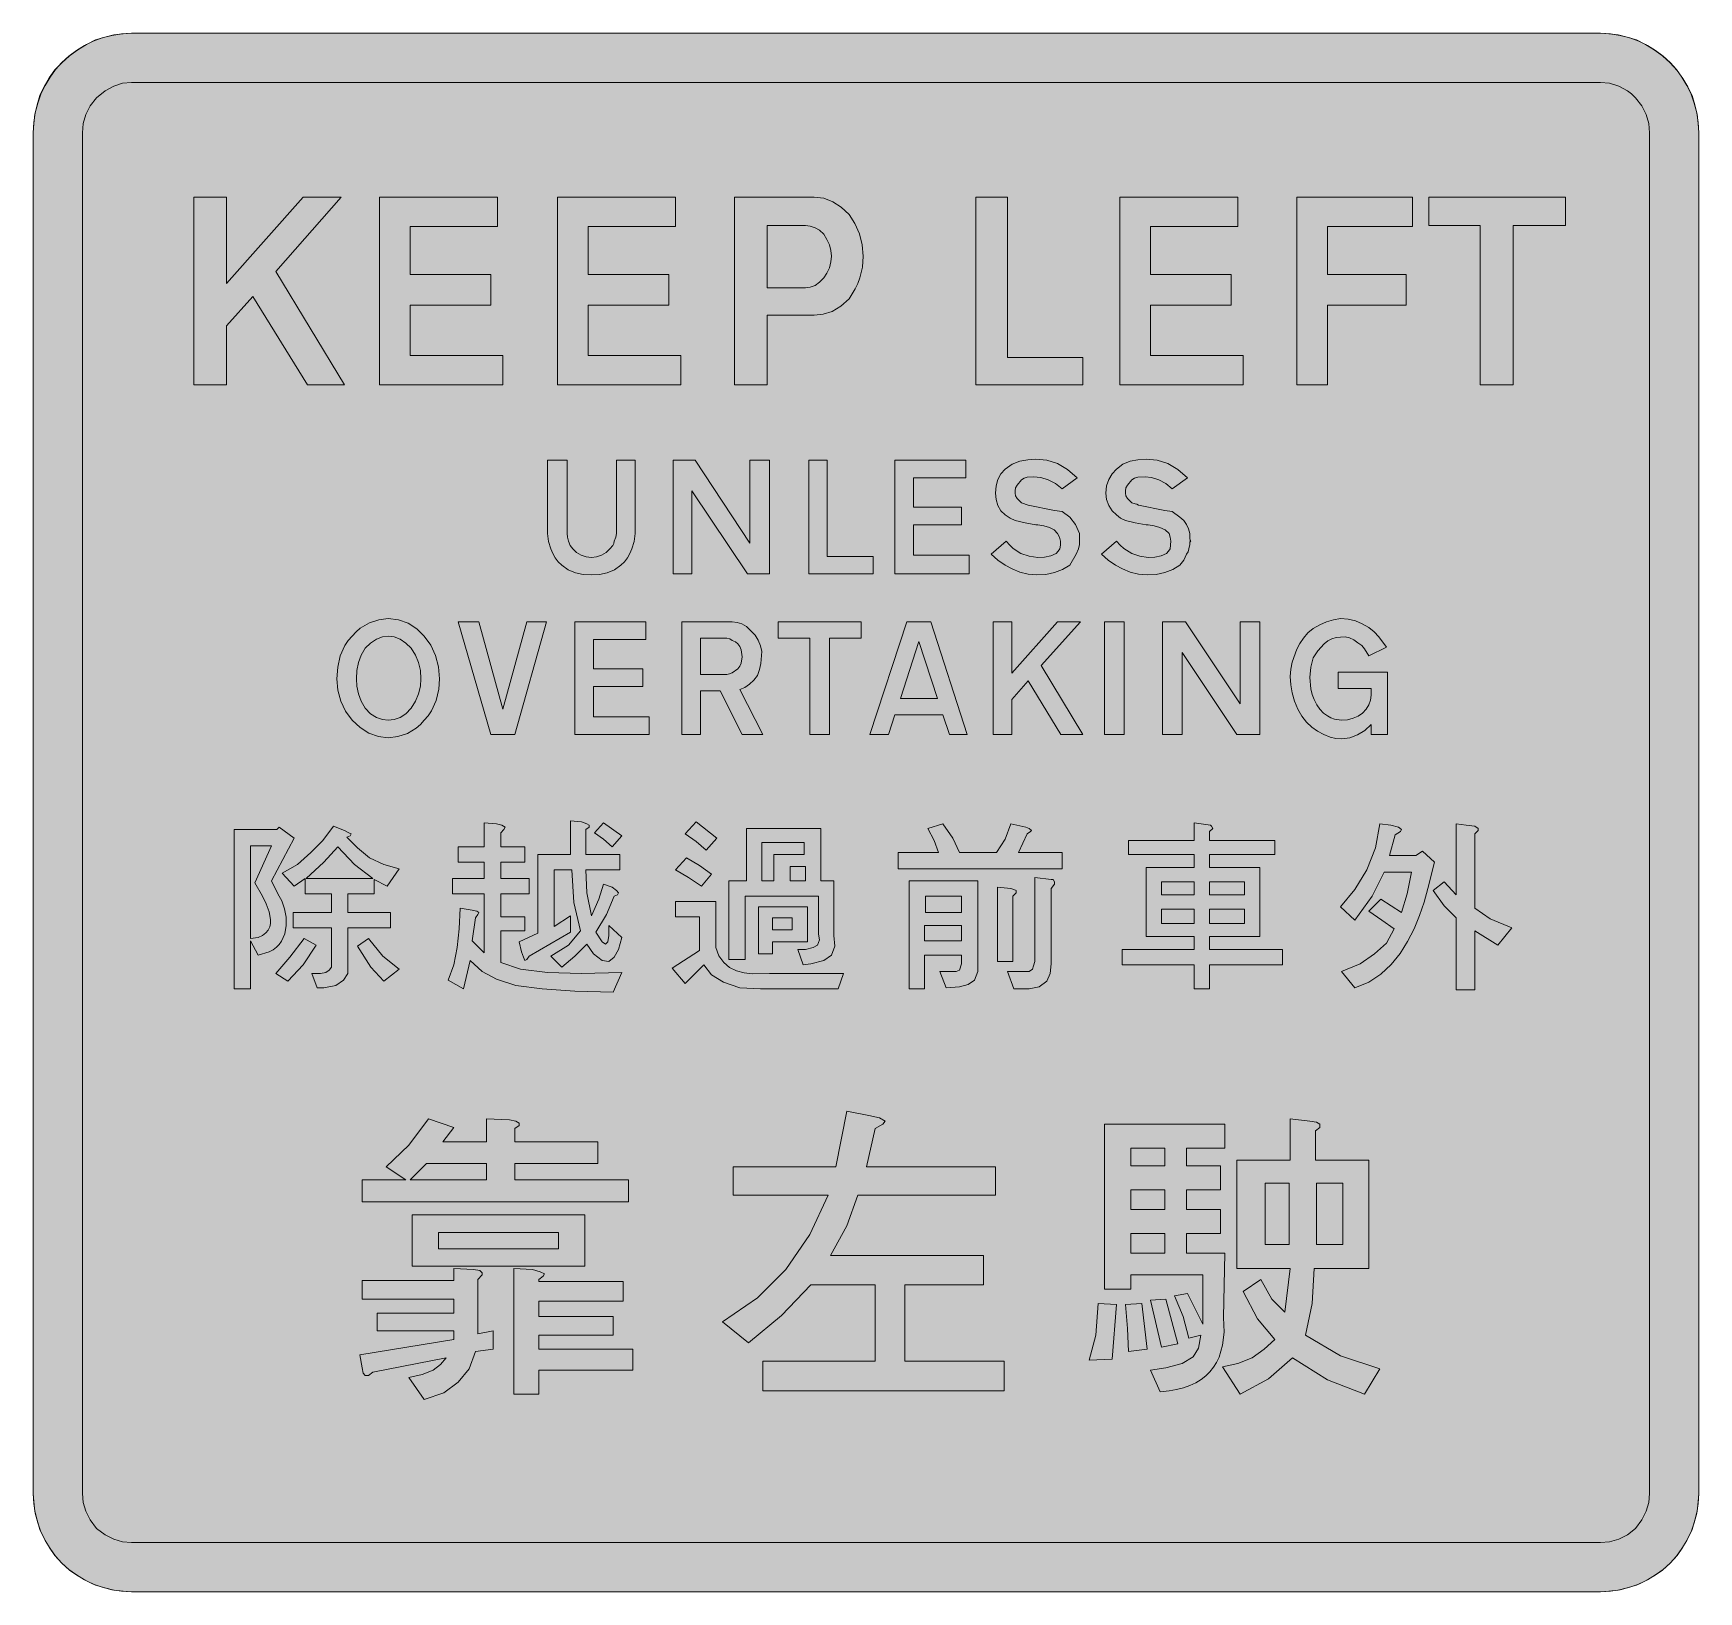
# Model space of a CAD drawing. Header units: metres. Extents: x 147 to 422, y 8 to 264.
import ezdxf

# ---------------------------------------------------------------- set-up
doc = ezdxf.new("R2010")
doc.units = ezdxf.units.M
for name, color, linetype, true_color in [('FILL_BLUE_0000FF', 7, 'Continuous', 0x0000ff), ('FILL_WHITE_FFFFFF', 7, 'Continuous', 0xffffff), ('STROKE_BLUE_0000FF', 7, 'Continuous', 0x0000ff)]:
    doc.layers.add(name, color=color, linetype=linetype, true_color=true_color)

msp = doc.modelspace()

# ---------------------------------------------------------------- hatches: boundary and pattern name
at = {"layer": 'FILL_BLUE_0000FF', "true_color": 0x0000ff}
h = msp.add_hatch(color=7, dxfattribs=at)
h.dxf.hatch_style = 1
h.paths.add_polyline_path([(407.23, 256.18), (408.74, 255.73), (410.18, 254.95), (410.85, 254.43), (411.48, 253.8), (412.53, 252.49), (413.26, 251.05), (413.68, 249.55), (413.82, 248.04), (413.82, 23.76), (413.68, 22.28), (413.26, 20.81), (412.53, 19.38), (411.48, 18), (410.18, 16.95), (408.74, 16.22), (407.23, 15.8), (405.72, 15.66), (163.62, 15.66), (162.14, 15.8), (160.67, 16.22), (159.24, 16.95), (157.86, 18), (156.81, 19.38), (156.08, 20.81), (155.66, 22.28), (155.52, 23.76), (155.52, 248.04), (155.66, 249.55), (156.08, 251.05), (156.81, 252.49), (157.86, 253.8), (159.24, 254.95), (160.67, 255.73), (162.14, 256.18), (163.62, 256.32), (405.72, 256.32), (407.23, 256.18)])
at = {"layer": 'FILL_WHITE_FFFFFF', "true_color": 0xffffff}
h = msp.add_hatch(color=7, dxfattribs=at)
h.dxf.hatch_style = 1
h.paths.add_polyline_path([(407.13, 264.35), (408.62, 264.15), (410.15, 263.81), (411.66, 263.34), (413.14, 262.6), (414.59, 261.72), (415.96, 260.71), (417.24, 259.56), (418.36, 258.31), (419.31, 256.99), (420.13, 255.61), (420.84, 254.16), (421.31, 252.65), (421.65, 251.1), (421.85, 249.55), (421.92, 248.04), (421.92, 23.76), (421.85, 22.35), (421.65, 20.86), (421.31, 19.33), (420.84, 17.82), (420.13, 16.34), (419.31, 14.89), (418.36, 13.52), (417.24, 12.24), (415.96, 11.12), (414.59, 10.17), (413.14, 9.35), (411.66, 8.64), (410.15, 8.17), (408.62, 7.83), (407.13, 7.63), (405.72, 7.56), (163.62, 7.56), (162.21, 7.63), (160.72, 7.83), (159.19, 8.17), (157.68, 8.64), (156.2, 9.35), (154.76, 10.17), (153.38, 11.12), (152.1, 12.24), (150.98, 13.52), (150.03, 14.89), (149.21, 16.34), (148.5, 17.82), (148.03, 19.33), (147.69, 20.86), (147.49, 22.35), (147.42, 23.76), (147.42, 248.04), (147.49, 249.55), (147.69, 251.1), (148.03, 252.65), (148.5, 254.16), (149.21, 255.64), (150.03, 257.06), (150.98, 258.39), (152.1, 259.56), (153.38, 260.71), (154.76, 261.72), (156.2, 262.6), (157.68, 263.34), (159.19, 263.81), (160.72, 264.15), (162.21, 264.35), (163.62, 264.42), (405.72, 264.42), (407.13, 264.35)])
h = msp.add_hatch(color=7, dxfattribs=at)
h.dxf.hatch_style = 1
h.paths.add_polyline_path([(179.28, 237.42), (179.28, 223.2), (191.88, 237.42), (198.18, 237.42), (187.38, 225.18), (198.72, 206.46), (192.6, 206.46), (183.6, 221.04), (179.28, 216.18), (179.28, 206.46), (173.88, 206.46), (173.88, 237.42), (179.28, 237.42)])
h = msp.add_hatch(color=7, dxfattribs=at)
h.dxf.hatch_style = 1
h.paths.add_polyline_path([(223.92, 237.42), (223.92, 232.56), (209.52, 232.56), (209.52, 224.64), (222.84, 224.64), (222.84, 219.6), (209.52, 219.6), (209.52, 211.32), (224.82, 211.32), (224.82, 206.46), (204.48, 206.46), (204.48, 237.42), (223.92, 237.42)])
h = msp.add_hatch(color=7, dxfattribs=at)
h.dxf.hatch_style = 1
h.paths.add_polyline_path([(253.26, 237.42), (253.26, 232.56), (238.86, 232.56), (238.86, 224.64), (252.18, 224.64), (252.18, 219.6), (238.86, 219.6), (238.86, 211.32), (254.16, 211.32), (254.16, 206.46), (233.82, 206.46), (233.82, 237.42), (253.26, 237.42)])
h = msp.add_hatch(color=7, dxfattribs=at)
h.dxf.hatch_style = 1
h.paths.add_polyline_path([(279.2, 236.65), (280.6, 235.75), (281.88, 234.54), (282.85, 233.07), (283.59, 231.39), (284.06, 229.58), (284.22, 227.7), (284.08, 225.9), (283.68, 224.1), (283.35, 223.19), (282.91, 222.32), (281.88, 220.68), (280.5, 219.42), (279.07, 218.59), (277.6, 218.12), (276.12, 217.98), (268.38, 217.98), (268.38, 206.46), (262.98, 206.46), (262.98, 237.42), (276.12, 237.42), (277.7, 237.22), (279.2, 236.65)])
h.paths.add_polyline_path([(268.38, 222.48), (274.68, 222.48), (275.49, 222.59), (276.3, 222.84), (277.02, 223.4), (277.74, 224.1), (278.24, 224.86), (278.64, 225.76), (278.9, 226.73), (279, 227.7), (278.9, 228.64), (278.64, 229.57), (278.24, 230.46), (277.74, 231.3), (277.02, 231.97), (276.3, 232.38), (275.49, 232.63), (274.68, 232.74), (268.38, 232.74), (268.38, 222.48)], flags=16)
h = msp.add_hatch(color=7, dxfattribs=at)
h.dxf.hatch_style = 1
h.paths.add_polyline_path([(302.76, 237.42), (307.98, 237.42), (307.98, 210.96), (320.4, 210.96), (320.4, 206.46), (302.76, 206.46), (302.76, 237.42)])
h = msp.add_hatch(color=7, dxfattribs=at)
h.dxf.hatch_style = 1
h.paths.add_polyline_path([(326.52, 237.42), (345.96, 237.42), (345.96, 232.56), (331.56, 232.56), (331.56, 224.64), (344.88, 224.64), (344.88, 219.6), (331.56, 219.6), (331.56, 211.32), (346.86, 211.32), (346.86, 206.46), (326.52, 206.46), (326.52, 237.42)])
h = msp.add_hatch(color=7, dxfattribs=at)
h.dxf.hatch_style = 1
h.paths.add_polyline_path([(355.68, 237.42), (374.76, 237.42), (374.76, 232.56), (360.72, 232.56), (360.72, 224.64), (373.68, 224.64), (373.68, 219.6), (360.72, 219.6), (360.72, 206.46), (355.68, 206.46), (355.68, 237.42)])
h = msp.add_hatch(color=7, dxfattribs=at)
h.dxf.hatch_style = 1
h.paths.add_polyline_path([(385.92, 232.74), (377.46, 232.74), (377.46, 237.42), (399.96, 237.42), (399.96, 232.74), (391.32, 232.74), (391.32, 206.46), (385.92, 206.46), (385.92, 232.74)])
h = msp.add_hatch(color=7, dxfattribs=at)
h.dxf.hatch_style = 1
h.paths.add_polyline_path([(246.6, 194.04), (246.6, 181.98), (246.47, 180.65), (246.06, 179.46), (245.75, 178.68), (245.36, 177.97), (244.87, 177.33), (244.26, 176.76), (243.22, 175.98), (242.03, 175.48), (240.74, 175.22), (239.4, 175.14), (238.06, 175.22), (236.77, 175.48), (235.58, 175.98), (234.54, 176.76), (233.93, 177.33), (233.44, 177.97), (233.05, 178.68), (232.74, 179.46), (232.34, 180.65), (232.2, 181.98), (232.2, 194.04), (235.44, 194.04), (235.44, 181.98), (235.46, 181.35), (235.62, 180.72), (235.91, 180.02), (236.34, 179.46), (236.97, 178.86), (237.74, 178.4), (238.57, 178.12), (239.4, 178.02), (240.23, 178.12), (241.07, 178.4), (241.83, 178.86), (242.46, 179.46), (242.96, 180.02), (243.12, 180.35), (243.18, 180.72), (243.43, 181.35), (243.54, 181.98), (243.54, 194.04), (246.6, 194.04)])
h = msp.add_hatch(color=7, dxfattribs=at)
h.dxf.hatch_style = 1
h.paths.add_polyline_path([(255.96, 175.32), (252.9, 175.32), (252.9, 194.04), (256.5, 194.04), (265.5, 180.36), (265.5, 194.04), (268.74, 194.04), (268.74, 175.32), (265.14, 175.32), (255.96, 189), (255.96, 175.32)])
h = msp.add_hatch(color=7, dxfattribs=at)
h.dxf.hatch_style = 1
h.paths.add_polyline_path([(275.22, 194.04), (278.28, 194.04), (278.28, 178.2), (285.84, 178.2), (285.84, 175.32), (275.22, 175.32), (275.22, 194.04)])
h = msp.add_hatch(color=7, dxfattribs=at)
h.dxf.hatch_style = 1
h.paths.add_polyline_path([(289.44, 194.04), (301.14, 194.04), (301.14, 191.16), (292.5, 191.16), (292.5, 186.3), (300.42, 186.3), (300.42, 183.42), (292.5, 183.42), (292.5, 178.38), (301.68, 178.38), (301.68, 175.32), (289.44, 175.32), (289.44, 194.04)])
h = msp.add_hatch(color=7, dxfattribs=at)
h.dxf.hatch_style = 1
h.paths.add_polyline_path([(319.86, 180.36), (319.86, 180.18), (319.68, 179.46), (319.32, 178.56), (318.24, 176.76), (317.07, 176.05), (315.74, 175.54), (314.32, 175.24), (312.84, 175.14), (311.39, 175.27), (310.03, 175.61), (308.76, 176.13), (307.62, 176.76), (306.38, 177.59), (305.28, 178.56), (307.8, 180.72), (308.36, 180.04), (308.94, 179.49), (310.21, 178.69), (311.57, 178.24), (313.02, 178.02), (314.11, 178.07), (315.16, 178.27), (316.03, 178.7), (316.37, 179.04), (316.62, 179.46), (316.72, 180.06), (316.71, 180.72), (316.57, 181.38), (316.26, 181.98), (315.7, 182.56), (314.91, 182.97), (313.98, 183.25), (313.02, 183.42), (312.66, 183.42), (310.88, 183.71), (309.24, 184.14), (308.43, 184.52), (307.62, 185.04), (306.91, 185.7), (306.41, 186.57), (306.1, 187.57), (306, 188.64), (306.1, 189.82), (306.41, 190.89), (306.91, 191.83), (307.62, 192.6), (308.76, 193.38), (310.01, 193.88), (311.32, 194.14), (312.66, 194.22), (314.49, 194.05), (316.22, 193.5), (317.87, 192.55), (319.5, 191.16), (316.98, 189.36), (315.92, 190.2), (314.71, 190.82), (313.46, 191.21), (312.3, 191.34), (311.24, 191.27), (310.76, 191.11), (310.32, 190.8), (309.58, 189.97), (309.33, 189.51), (309.24, 189), (309.24, 188.64), (309.33, 188.21), (309.58, 187.76), (310.32, 187.02), (311.4, 186.66), (315.72, 185.76), (316.98, 185.58), (318.24, 184.68), (319.19, 183.46), (319.86, 181.98), (319.86, 181.44), (319.86, 181.08), (319.86, 180.72), (319.86, 180.36)])
h = msp.add_hatch(color=7, dxfattribs=at)
h.dxf.hatch_style = 1
h.paths.add_polyline_path([(338.06, 180.54), (338.04, 180.36), (338.04, 180.18), (337.86, 179.46), (337.75, 178.94), (337.5, 178.56), (337.03, 177.59), (336.42, 176.76), (335.25, 176.05), (333.92, 175.54), (332.5, 175.24), (331.02, 175.14), (329.57, 175.27), (328.21, 175.61), (326.94, 176.13), (325.8, 176.76), (324.56, 177.59), (323.46, 178.56), (325.98, 180.72), (326.54, 180.04), (327.15, 179.49), (328.46, 178.69), (329.83, 178.24), (331.2, 178.02), (332.29, 178.07), (333.34, 178.27), (334.21, 178.7), (334.55, 179.04), (334.8, 179.46), (334.91, 180.72), (334.83, 181.38), (334.62, 181.98), (333.96, 182.56), (333.11, 182.97), (332.16, 183.25), (331.2, 183.42), (330.84, 183.42), (329.06, 183.71), (327.42, 184.14), (326.63, 184.52), (325.98, 185.04), (325.24, 185.7), (324.68, 186.57), (324.31, 187.57), (324.18, 188.64), (324.31, 189.82), (324.68, 190.89), (325.24, 191.83), (325.98, 192.6), (327.02, 193.38), (328.21, 193.88), (329.5, 194.14), (330.84, 194.22), (332.67, 194.05), (334.4, 193.5), (336.05, 192.55), (337.68, 191.16), (335.16, 189.36), (334.1, 190.2), (332.91, 190.82), (331.72, 191.21), (330.66, 191.34), (329.45, 191.27), (328.94, 191.11), (328.5, 190.8), (327.76, 189.97), (327.51, 189.51), (327.42, 189), (327.42, 188.64), (327.51, 188.21), (327.76, 187.76), (328.5, 187.02), (329.04, 186.84), (329.31, 186.82), (329.58, 186.66), (333.9, 185.76), (335.16, 185.58), (336.42, 184.68), (337.03, 184.11), (337.5, 183.46), (337.84, 182.76), (338.04, 181.98), (338.04, 181.44), (338.04, 181.08), (338.18, 180.83), (338.04, 180.72), (338.22, 180.72), (338.06, 180.54)])
h = msp.add_hatch(color=7, dxfattribs=at)
h.dxf.hatch_style = 1
h.paths.add_polyline_path([(209.23, 167.17), (210.65, 166.27), (211.86, 165.06), (212.94, 163.58), (213.73, 161.89), (214.21, 160.02), (214.38, 158.04), (214.25, 156.31), (213.84, 154.44), (213.05, 152.75), (212.5, 151.93), (211.86, 151.2), (211.23, 150.51), (210.55, 149.91), (209.09, 149.02), (207.53, 148.49), (205.92, 148.32), (204.31, 148.52), (202.75, 149.08), (201.29, 149.99), (199.98, 151.2), (198.9, 152.67), (198.11, 154.35), (197.63, 156.16), (197.46, 158.04), (197.6, 159.93), (198, 161.82), (198.79, 163.51), (199.34, 164.33), (199.98, 165.06), (200.62, 165.75), (201.31, 166.35), (202.82, 167.24), (204.38, 167.77), (205.92, 167.94), (207.63, 167.74), (209.23, 167.17)])
h.paths.add_polyline_path([(203.96, 164.54), (203.01, 163.92), (202.14, 163.08), (201.46, 161.94), (201.02, 160.69), (200.77, 159.38), (200.7, 158.04), (200.77, 156.8), (201.02, 155.54), (201.46, 154.32), (202.14, 153.18), (203.01, 152.26), (203.96, 151.65), (204.95, 151.31), (205.92, 151.2), (206.89, 151.31), (207.88, 151.65), (208.83, 152.26), (209.7, 153.18), (210.41, 154.32), (210.92, 155.54), (211.22, 156.8), (211.32, 158.04), (211.22, 159.38), (210.92, 160.69), (210.41, 161.94), (209.7, 163.08), (208.83, 163.92), (207.88, 164.54), (206.89, 164.93), (205.92, 165.06), (204.95, 164.93), (203.96, 164.54)], flags=16)
h = msp.add_hatch(color=7, dxfattribs=at)
h.dxf.hatch_style = 1
h.paths.add_polyline_path([(366.86, 162.97), (366.37, 163.52), (365.76, 163.98), (365.08, 164.45), (364.39, 164.77), (363.66, 164.92), (362.88, 164.88), (362.18, 164.81), (361.46, 164.61), (360.78, 164.27), (360.18, 163.8), (359.14, 162.63), (358.38, 161.46), (357.97, 159.97), (357.84, 158.22), (358, 156.35), (358.22, 155.46), (358.56, 154.62), (359, 153.74), (359.5, 153), (360.08, 152.39), (360.72, 151.92), (361.29, 151.58), (361.89, 151.36), (363.06, 151.2), (364.04, 151.28), (364.96, 151.52), (365.78, 151.89), (366.5, 152.39), (367.09, 153), (367.54, 153.71), (367.82, 154.49), (367.92, 155.34), (367.92, 156.42), (362.52, 156.42), (362.52, 159.12), (370.62, 159.12), (370.62, 148.86), (367.92, 148.86), (367.92, 150.48), (366.88, 149.51), (365.69, 148.77), (364.4, 148.3), (363.06, 148.14), (362.11, 148.21), (361.15, 148.43), (360.15, 148.82), (359.1, 149.4), (358.16, 150.04), (357.28, 150.86), (356.49, 151.86), (355.86, 153), (355.28, 154.35), (354.89, 155.7), (354.67, 157.05), (354.6, 158.4), (354.69, 159.61), (354.94, 160.78), (355.68, 162.9), (356.15, 163.84), (356.76, 164.74), (357.5, 165.58), (358.38, 166.32), (359.46, 166.93), (360.56, 167.4), (361.7, 167.74), (362.88, 167.94), (364.17, 167.84), (365.35, 167.56), (366.47, 167.1), (367.56, 166.5), (368.44, 165.77), (369.2, 164.95), (370.44, 163.26), (367.56, 161.82), (366.86, 162.97)])
h = msp.add_hatch(color=7, dxfattribs=at)
h.dxf.hatch_style = 1
h.paths.add_polyline_path([(217.44, 167.4), (220.86, 167.4), (224.82, 153), (228.78, 167.4), (232.02, 167.4), (226.8, 148.86), (222.84, 148.86), (217.44, 167.4)])
h = msp.add_hatch(color=7, dxfattribs=at)
h.dxf.hatch_style = 1
h.paths.add_polyline_path([(236.7, 167.4), (248.4, 167.4), (248.4, 164.52), (239.76, 164.52), (239.76, 159.66), (247.86, 159.66), (247.86, 156.78), (239.76, 156.78), (239.76, 151.74), (248.94, 151.74), (248.94, 148.86), (236.7, 148.86), (236.7, 167.4)])
h = msp.add_hatch(color=7, dxfattribs=at)
h.dxf.hatch_style = 1
h.paths.add_polyline_path([(254.34, 148.86), (254.34, 167.4), (262.62, 167.4), (263.43, 167.33), (264.22, 167.08), (264.97, 166.64), (265.68, 165.96), (266.39, 165.22), (266.92, 164.38), (267.27, 163.48), (267.48, 162.54), (267.32, 160.56), (267.1, 159.55), (266.76, 158.58), (266.16, 157.81), (265.46, 157.14), (264.68, 156.61), (263.88, 156.24), (267.66, 148.86), (264.24, 148.86), (260.64, 156.06), (257.4, 156.06), (257.4, 148.86), (254.34, 148.86)])
h.paths.add_polyline_path([(257.4, 158.76), (261.72, 158.76), (262.15, 158.82), (262.62, 159.01), (263.52, 159.66), (263.86, 160.1), (264.08, 160.58), (264.24, 161.64), (264.08, 162.79), (263.86, 163.34), (263.52, 163.8), (263.14, 164.14), (262.62, 164.34), (262.24, 164.59), (261.72, 164.7), (257.4, 164.7), (257.4, 158.76)], flags=16)
h = msp.add_hatch(color=7, dxfattribs=at)
h.dxf.hatch_style = 1
h.paths.add_polyline_path([(270.18, 164.7), (270.18, 167.4), (283.86, 167.4), (283.86, 164.7), (278.64, 164.7), (278.64, 148.86), (275.4, 148.86), (275.4, 164.7), (270.18, 164.7)])
h = msp.add_hatch(color=7, dxfattribs=at)
h.dxf.hatch_style = 1
h.paths.add_polyline_path([(301.32, 148.86), (298.44, 148.86), (297.36, 152.1), (289.44, 152.1), (288.36, 148.86), (285.3, 148.86), (291.42, 167.4), (295.38, 167.4), (301.32, 148.86)])
h.paths.add_polyline_path([(296.46, 154.8), (293.4, 164.16), (290.34, 154.8), (296.46, 154.8)], flags=16)
h = msp.add_hatch(color=7, dxfattribs=at)
h.dxf.hatch_style = 1
h.paths.add_polyline_path([(305.64, 167.4), (308.7, 167.4), (308.7, 158.94), (316.26, 167.4), (320.04, 167.4), (313.56, 160.2), (320.4, 148.86), (316.8, 148.86), (311.4, 157.68), (308.7, 154.62), (308.7, 148.86), (305.64, 148.86), (305.64, 167.4)])
h = msp.add_hatch(color=7, dxfattribs=at)
h.dxf.hatch_style = 1
h.paths.add_polyline_path([(327.24, 167.4), (327.24, 148.86), (324, 148.86), (324, 167.4), (327.24, 167.4)])
h = msp.add_hatch(color=7, dxfattribs=at)
h.dxf.hatch_style = 1
h.paths.add_polyline_path([(333.54, 167.4), (337.32, 167.4), (346.32, 153.9), (346.32, 167.4), (349.56, 167.4), (349.56, 148.86), (345.78, 148.86), (336.78, 162.36), (336.78, 148.86), (333.54, 148.86), (333.54, 167.4)])
h = msp.add_hatch(color=7, dxfattribs=at)
h.dxf.hatch_style = 1
h.paths.add_polyline_path([(235.98, 134.64), (237.78, 134.46), (238.68, 134.1), (239.04, 133.92), (239.04, 133.56), (238.5, 133.2), (238.5, 129.06), (244.08, 129.06), (244.08, 126.54), (238.5, 126.54), (238.68, 122.76), (239.4, 118.98), (240.66, 121.68), (241.38, 124.2), (242.82, 123.66), (243.54, 123.12), (243.9, 122.76), (243.72, 122.4), (243.18, 122.22), (241.92, 119.16), (240.12, 116.28), (241.2, 114.66), (241.74, 114.3), (242.1, 114.66), (242.28, 115.74), (242.28, 117.36), (244.44, 115.38), (243.9, 113.4), (243.18, 112.14), (242.28, 111.42), (241.2, 111.6), (239.76, 112.68), (238.68, 114.3), (236.7, 112.32), (234.54, 110.52), (232.74, 112.32), (235.62, 114.12), (237.6, 116.46), (236.52, 121.14), (236.16, 126.54), (233.28, 126.54), (233.28, 117.18), (235.98, 118.98), (235.98, 116.28), (229.14, 112.32), (228.78, 111.78), (228.42, 111.6), (228.24, 112.14), (227.88, 113.04), (227.52, 114.66), (230.58, 116.1), (230.58, 129.06), (235.98, 129.06), (235.98, 134.64)])
h = msp.add_hatch(color=7, dxfattribs=at)
h.dxf.hatch_style = 1
h.paths.add_polyline_path([(187.92, 133.56), (190.44, 131.76), (186.66, 124.74), (187.74, 122.58), (188.37, 121.43), (188.83, 120.13), (189.08, 118.74), (189.1, 117.34), (188.86, 116), (188.34, 114.79), (187.95, 114.25), (187.49, 113.78), (186.94, 113.37), (186.3, 113.04), (184.5, 112.5), (183.24, 114.84), (183.24, 106.92), (180.54, 106.92), (180.54, 133.2), (187.56, 133.2), (187.92, 133.56)])
h.paths.add_polyline_path([(185.21, 115.73), (185.75, 116.14), (186.14, 116.62), (186.39, 117.15), (186.51, 117.72), (186.53, 118.33), (186.3, 119.61), (185.8, 120.93), (185.17, 122.21), (183.96, 124.38), (186.66, 130.5), (183.24, 130.5), (183.24, 115.2), (184.5, 115.38), (185.21, 115.73)], flags=16)
h = msp.add_hatch(color=7, dxfattribs=at)
h.dxf.hatch_style = 1
h.paths.add_polyline_path([(199.8, 132.48), (199.62, 132.12), (199.08, 131.94), (200.88, 130.14), (202.86, 128.52), (205.2, 127.44), (207.72, 126.72), (205.74, 123.84), (203.58, 124.92), (203.58, 122.58), (199.26, 122.58), (199.26, 119.52), (206.28, 119.52), (206.28, 117), (199.26, 117), (199.26, 109.44), (198.54, 108.36), (197.28, 107.46), (195.3, 107.1), (194.22, 107.1), (193.32, 109.44), (194.76, 109.44), (195.66, 109.62), (196.2, 109.98), (196.56, 110.52), (196.56, 117), (190.26, 117), (190.26, 119.52), (196.56, 119.52), (196.56, 122.58), (192.24, 122.58), (192.24, 125.1), (190.44, 123.84), (188.46, 126), (190.98, 127.44), (193.14, 129.42), (195.12, 131.4), (196.92, 133.74), (198.72, 133.02), (199.44, 132.66), (199.8, 132.48)])
h.paths.add_polyline_path([(192.42, 125.1), (203.4, 125.1), (200.34, 127.44), (197.64, 130.32), (195.3, 127.8), (192.42, 125.1)], flags=16)
h = msp.add_hatch(color=7, dxfattribs=at)
h.dxf.hatch_style = 1
h.paths.add_polyline_path([(216.72, 110.88), (217.26, 113.76), (217.62, 116.82), (217.8, 120.24), (219.78, 119.88), (220.5, 119.7), (220.86, 119.52), (220.68, 119.16), (220.32, 118.62), (219.78, 114.84), (221.76, 112.86), (221.76, 122.58), (216.54, 122.58), (216.54, 125.1), (221.76, 125.1), (221.76, 127.8), (217.44, 127.8), (217.44, 130.32), (221.76, 130.32), (221.76, 134.28), (223.74, 134.1), (224.64, 133.92), (225.18, 133.56), (225, 133.2), (224.46, 132.66), (224.46, 130.32), (228.42, 130.32), (228.42, 127.8), (224.46, 127.8), (224.46, 125.1), (229.14, 125.1), (229.14, 122.58), (224.46, 122.58), (224.46, 118.8), (228.42, 118.8), (228.42, 116.46), (224.46, 116.46), (224.46, 111.24), (227.7, 110.16), (232.2, 109.62), (237.78, 109.44), (244.44, 109.62), (243, 106.38), (236.7, 106.56), (231.3, 106.92), (226.98, 107.46), (223.74, 108.54), (221.4, 109.8), (219.42, 111.6), (218.34, 106.92), (215.82, 108.36), (216.72, 110.88)])
h = msp.add_hatch(color=7, dxfattribs=at)
h.dxf.hatch_style = 1
h.paths.add_polyline_path([(244.44, 132.12), (242.82, 130.32), (241.38, 131.58), (239.94, 132.66), (241.38, 134.28), (244.44, 132.12)])
h = msp.add_hatch(color=7, dxfattribs=at)
h.dxf.hatch_style = 1
h.paths.add_polyline_path([(260.1, 131.76), (258.3, 129.78), (256.68, 131.22), (254.88, 132.48), (256.68, 134.46), (260.1, 131.76)])
h = msp.add_hatch(color=7, dxfattribs=at)
h.dxf.hatch_style = 1
h.paths.add_polyline_path([(279.36, 124.74), (279.36, 115.74), (279.54, 113.94), (279, 112.5), (277.74, 111.6), (275.58, 111.06), (274.32, 110.88), (273.42, 113.4), (274.68, 113.4), (275.94, 113.76), (276.66, 114.12), (277.02, 115.02), (276.84, 115.92), (276.84, 122.22), (264.78, 122.22), (264.78, 111.78), (262.08, 111.78), (262.08, 124.74), (264.96, 124.74), (264.96, 133.38), (277.2, 133.38), (277.2, 124.74), (279.36, 124.74)])
h.paths.add_polyline_path([(272.16, 127.08), (272.16, 124.74), (274.68, 124.74), (274.68, 127.08), (272.16, 127.08)], flags=16)
h.paths.add_polyline_path([(269.46, 129.06), (274.5, 129.06), (274.5, 131.04), (267.48, 131.04), (267.48, 124.74), (269.46, 124.74), (269.46, 129.06)], flags=16)
h = msp.add_hatch(color=7, dxfattribs=at)
h.dxf.hatch_style = 1
h.paths.add_polyline_path([(295.92, 131.4), (294.84, 133.38), (297.36, 134.1), (298.98, 131.76), (300.06, 129.42), (306.18, 129.42), (307.62, 131.58), (308.52, 134.1), (311.04, 133.56), (311.58, 133.38), (311.94, 133.02), (311.76, 132.84), (311.22, 132.48), (309.78, 129.42), (316.98, 129.42), (316.98, 126.72), (289.98, 126.72), (289.98, 129.42), (296.64, 129.42), (295.92, 131.4)])
h = msp.add_hatch(color=7, dxfattribs=at)
h.dxf.hatch_style = 1
h.paths.add_polyline_path([(341.82, 133.38), (341.28, 132.84), (341.28, 131.4), (352.08, 131.4), (352.08, 129.06), (341.28, 129.06), (341.28, 126.9), (349.56, 126.9), (349.56, 115.56), (341.28, 115.56), (341.28, 113.4), (353.34, 113.4), (353.34, 110.88), (341.28, 110.88), (341.28, 106.92), (338.76, 106.92), (338.76, 110.88), (326.88, 110.88), (326.88, 113.4), (338.76, 113.4), (338.76, 115.56), (330.84, 115.56), (330.84, 126.9), (338.76, 126.9), (338.76, 129.06), (327.96, 129.06), (327.96, 131.4), (338.76, 131.4), (338.76, 134.28), (341.46, 133.92), (341.64, 133.74), (341.82, 133.38)])
h.paths.add_polyline_path([(338.76, 122.4), (338.76, 124.56), (333.36, 124.56), (333.36, 122.4), (338.76, 122.4)], flags=16)
h.paths.add_polyline_path([(333.36, 117.72), (338.76, 117.72), (338.76, 120.06), (333.36, 120.06), (333.36, 117.72)], flags=16)
h.paths.add_polyline_path([(341.28, 124.56), (341.28, 122.4), (347.04, 122.4), (347.04, 124.56), (341.28, 124.56)], flags=16)
h.paths.add_polyline_path([(347.04, 120.06), (341.28, 120.06), (341.28, 117.72), (347.04, 117.72), (347.04, 120.06)], flags=16)
h = msp.add_hatch(color=7, dxfattribs=at)
h.dxf.hatch_style = 1
h.paths.add_polyline_path([(372.42, 133.56), (372.96, 133.2), (372.78, 132.84), (371.88, 132.3), (370.98, 128.88), (375.3, 128.88), (376.38, 129.6), (378.36, 127.8), (377.28, 123.48), (376.66, 121.23), (375.91, 119), (375.01, 116.81), (373.95, 114.72), (372.69, 112.75), (371.22, 110.95), (369.52, 109.35), (367.56, 108), (365.22, 107.1), (363.06, 109.8), (366.12, 111.06), (368.46, 112.68), (370.44, 114.48), (371.7, 116.82), (369.72, 118.26), (367.56, 119.7), (369.54, 121.68), (372.96, 119.52), (373.86, 122.58), (374.58, 126.18), (370.08, 126.18), (368.1, 122.22), (365.22, 118.26), (362.88, 120.42), (365.22, 123.3), (367.2, 126.54), (368.64, 130.14), (369.36, 134.1), (371.16, 133.92), (372.42, 133.56)])
h = msp.add_hatch(color=7, dxfattribs=at)
h.dxf.hatch_style = 1
h.paths.add_polyline_path([(385.02, 133.74), (385.56, 133.38), (385.56, 133.02), (385.02, 132.48), (385.02, 120.24), (387.54, 118.44), (391.14, 117), (388.8, 114.12), (385.02, 116.46), (385.02, 106.74), (381.96, 106.74), (381.96, 118.62), (379.98, 120.6), (378.18, 123.12), (379.98, 124.56), (381.96, 122.4), (381.96, 134.1), (383.58, 133.92), (385.02, 133.74)])
h = msp.add_hatch(color=7, dxfattribs=at)
h.dxf.hatch_style = 1
h.paths.add_polyline_path([(257.22, 127.26), (259.2, 125.82), (257.58, 123.84), (255.42, 125.28), (253.26, 126.54), (255.06, 128.52), (257.22, 127.26)])
h = msp.add_hatch(color=7, dxfattribs=at)
h.dxf.hatch_style = 1
h.paths.add_polyline_path([(302.58, 108.36), (301.5, 107.64), (300.06, 107.28), (297.9, 107.1), (296.82, 109.8), (299.52, 109.8), (300.06, 109.98), (300.42, 111.06), (300.42, 112.5), (294.3, 112.5), (294.3, 106.92), (291.78, 106.92), (291.78, 124.74), (303.12, 124.74), (303.12, 109.8), (302.58, 108.36)])
h.paths.add_polyline_path([(294.3, 117.36), (294.3, 114.84), (300.42, 114.84), (300.42, 117.36), (294.3, 117.36)], flags=16)
h.paths.add_polyline_path([(300.42, 122.22), (294.48, 122.22), (294.48, 119.52), (300.42, 119.52), (300.42, 122.22)], flags=16)
h = msp.add_hatch(color=7, dxfattribs=at)
h.dxf.hatch_style = 1
h.paths.add_polyline_path([(308.52, 123.48), (309.06, 123.3), (309.42, 123.12), (309.42, 122.76), (308.88, 122.22), (308.88, 111.42), (306.36, 111.42), (306.36, 123.66), (308.52, 123.48)])
h = msp.add_hatch(color=7, dxfattribs=at)
h.dxf.hatch_style = 1
h.paths.add_polyline_path([(315.18, 124.92), (315.54, 124.92), (315.72, 124.56), (315.72, 124.2), (315.18, 123.48), (315.18, 111.06), (315, 109.44), (314.46, 108.18), (313.2, 107.28), (311.58, 106.92), (309.06, 106.92), (307.98, 109.8), (311.58, 109.8), (312.12, 110.16), (312.3, 110.7), (312.48, 111.42), (312.48, 125.28), (315.18, 124.92)])
h = msp.add_hatch(color=7, dxfattribs=at)
h.dxf.hatch_style = 1
h.paths.add_polyline_path([(259.92, 121.32), (259.92, 113.76), (260.44, 112.34), (261.22, 111.25), (262.19, 110.46), (263.34, 109.91), (264.6, 109.58), (265.95, 109.42), (268.74, 109.44), (280.98, 109.44), (280.08, 106.92), (267.3, 106.92), (263.88, 107.1), (261.18, 108), (259.2, 109.26), (257.94, 110.88), (254.88, 107.82), (252.72, 110.34), (257.22, 113.22), (257.22, 118.8), (253.26, 118.8), (253.26, 121.32), (259.92, 121.32)])
h = msp.add_hatch(color=7, dxfattribs=at)
h.dxf.hatch_style = 1
h.paths.add_polyline_path([(275.04, 114.66), (269.28, 114.66), (269.28, 112.68), (266.94, 112.68), (266.94, 120.42), (275.04, 120.42), (275.04, 114.66)])
h.paths.add_polyline_path([(272.52, 118.62), (269.28, 118.62), (269.28, 116.64), (272.52, 116.64), (272.52, 118.62)], flags=16)
h = msp.add_hatch(color=7, dxfattribs=at)
h.dxf.hatch_style = 1
h.paths.add_polyline_path([(191.88, 110.88), (189.36, 108.18), (187.38, 109.44), (189.72, 112.14), (192.06, 115.2), (194.04, 114.12), (191.88, 110.88)])
h = msp.add_hatch(color=7, dxfattribs=at)
h.dxf.hatch_style = 1
h.paths.add_polyline_path([(205.02, 112.32), (207.72, 110.16), (205.2, 108.18), (203.04, 110.52), (200.88, 113.94), (202.68, 115.2), (205.02, 112.32)])
h = msp.add_hatch(color=7, dxfattribs=at)
h.dxf.hatch_style = 1
h.paths.add_polyline_path([(222.12, 81.72), (222.12, 85.5), (225.9, 85.32), (226.98, 85.14), (227.52, 84.78), (227.52, 84.42), (226.8, 83.88), (226.8, 81.72), (240.48, 81.72), (240.48, 78.12), (226.8, 78.12), (226.8, 75.42), (245.52, 75.42), (245.52, 71.82), (201.6, 71.82), (201.6, 75.42), (208.8, 75.42), (205.56, 77.58), (209.34, 81.18), (212.58, 85.5), (216.72, 84.06), (214.92, 81.72), (222.12, 81.72)])
h.paths.add_polyline_path([(222.12, 75.42), (222.12, 78.12), (212.22, 78.12), (209.52, 75.42), (222.12, 75.42)], flags=16)
h = msp.add_hatch(color=7, dxfattribs=at)
h.dxf.hatch_style = 1
h.paths.add_polyline_path([(279.72, 77.58), (281.52, 86.76), (285.12, 86.04), (286.92, 85.68), (287.82, 85.14), (287.46, 84.6), (286.2, 83.88), (284.76, 77.58), (306, 77.58), (306, 72.9), (283.32, 72.9), (281.52, 67.86), (278.82, 63), (304.02, 63), (304.02, 58.14), (291.06, 58.14), (291.06, 45.54), (307.44, 45.54), (307.44, 40.68), (267.66, 40.68), (267.66, 45.54), (286.2, 45.54), (286.2, 58.14), (275.58, 58.14), (270.72, 53.1), (265.32, 48.6), (261, 52.02), (266.76, 55.98), (271.44, 60.66), (275.4, 66.42), (278.46, 72.9), (262.8, 72.9), (262.8, 77.58), (279.72, 77.58)])
h = msp.add_hatch(color=7, dxfattribs=at)
h.dxf.hatch_style = 1
h.paths.add_polyline_path([(359.46, 84.6), (359.46, 84.06), (358.74, 83.52), (358.74, 78.66), (367.56, 78.66), (367.56, 60.84), (358.56, 60.84), (358.2, 55.08), (357.12, 49.86), (362.88, 46.44), (369.36, 44.28), (366.84, 40.14), (360.72, 42.48), (354.96, 46.08), (351, 42.66), (346.32, 40.14), (343.44, 44.64), (345.96, 45.18), (348.3, 46.08), (350.28, 47.52), (352.08, 49.14), (349.2, 52.56), (346.86, 57.06), (349.74, 59.04), (351.54, 55.8), (353.7, 53.64), (354.6, 60.84), (345.78, 60.84), (345.78, 78.66), (354.6, 78.66), (354.6, 85.5), (357.84, 85.14), (358.92, 84.96), (359.46, 84.6)])
h.paths.add_polyline_path([(350.46, 74.88), (350.46, 64.8), (354.42, 64.8), (354.42, 74.88), (350.46, 74.88)], flags=16)
h.paths.add_polyline_path([(363.24, 74.88), (358.92, 74.88), (358.92, 64.8), (363.24, 64.8), (363.24, 74.88)], flags=16)
h = msp.add_hatch(color=7, dxfattribs=at)
h.dxf.hatch_style = 1
h.paths.add_polyline_path([(337.5, 77.76), (343.08, 77.76), (343.08, 73.8), (337.5, 73.8), (337.5, 70.56), (343.08, 70.56), (343.08, 66.6), (337.5, 66.6), (337.5, 63.36), (343.8, 63.36), (343.62, 52.74), (343.69, 50.35), (343.44, 48.17), (342.86, 46.23), (342.44, 45.35), (341.94, 44.54), (341.34, 43.79), (340.66, 43.12), (339.89, 42.52), (339.03, 41.99), (338.07, 41.54), (337.02, 41.17), (335.87, 40.88), (334.62, 40.68), (333.18, 40.5), (331.56, 44.1), (334.08, 44.46), (336.78, 45.18), (338.58, 46.26), (339.48, 47.7), (339.84, 49.86), (337.86, 49.32), (336.96, 52.92), (335.52, 56.34), (337.68, 56.7), (340.2, 51.66), (340.2, 59.76), (328.32, 59.76), (328.32, 57.42), (324, 57.42), (324, 84.6), (343.8, 84.6), (343.8, 80.64), (337.5, 80.64), (337.5, 77.76)])
h.paths.add_polyline_path([(328.32, 77.76), (333.9, 77.76), (333.9, 80.64), (328.32, 80.64), (328.32, 77.76)], flags=16)
h.paths.add_polyline_path([(328.32, 73.8), (328.32, 70.56), (333.9, 70.56), (333.9, 73.8), (328.32, 73.8)], flags=16)
h.paths.add_polyline_path([(333.9, 66.6), (328.32, 66.6), (328.32, 63.36), (333.9, 63.36), (333.9, 66.6)], flags=16)
h = msp.add_hatch(color=7, dxfattribs=at)
h.dxf.hatch_style = 1
h.paths.add_polyline_path([(238.32, 61.2), (209.88, 61.2), (209.88, 69.66), (238.32, 69.66), (238.32, 61.2)])
h.paths.add_polyline_path([(234, 66.78), (214.2, 66.78), (214.2, 64.08), (234, 64.08), (234, 66.78)], flags=16)
h = msp.add_hatch(color=7, dxfattribs=at)
h.dxf.hatch_style = 1
h.paths.add_polyline_path([(219.96, 60.66), (221.04, 60.48), (221.4, 60.12), (221.4, 59.76), (220.68, 59.04), (220.68, 50.04), (223.2, 50.58), (223.2, 47.52), (220.32, 47.16), (219.24, 44.28), (217.44, 42.12), (215.1, 40.32), (211.86, 39.24), (209.34, 42.84), (211.5, 43.38), (213.3, 44.1), (214.56, 45), (215.46, 46.08), (203.4, 43.74), (202.68, 43.2), (202.14, 43.2), (201.78, 43.56), (201.6, 44.46), (201.24, 46.62), (216.72, 49.14), (216.72, 50.58), (204.12, 50.58), (204.12, 53.46), (216.72, 53.46), (216.72, 55.8), (201.6, 55.8), (201.6, 58.86), (216.72, 58.86), (216.72, 60.84), (219.96, 60.66)])
h = msp.add_hatch(color=7, dxfattribs=at)
h.dxf.hatch_style = 1
h.paths.add_polyline_path([(229.68, 60.66), (230.94, 60.3), (231.66, 59.94), (231.48, 59.58), (230.76, 59.04), (230.76, 58.68), (244.62, 58.68), (244.62, 55.44), (230.76, 55.44), (230.76, 52.92), (243, 52.92), (243, 49.86), (230.76, 49.86), (230.76, 47.52), (246.24, 47.52), (246.24, 44.1), (230.76, 44.1), (230.76, 40.14), (226.62, 40.14), (226.62, 60.84), (229.68, 60.66)])
h = msp.add_hatch(color=7, dxfattribs=at)
h.dxf.hatch_style = 1
h.paths.add_polyline_path([(325.26, 45.9), (321.48, 45.72), (322.56, 49.86), (322.92, 55.08), (325.98, 54.9), (325.26, 45.9)])
h = msp.add_hatch(color=7, dxfattribs=at)
h.dxf.hatch_style = 1
h.paths.add_polyline_path([(331.02, 47.52), (327.96, 47.16), (327.78, 50.94), (327.42, 54.9), (330.12, 55.08), (331.02, 47.52)])
h = msp.add_hatch(color=7, dxfattribs=at)
h.dxf.hatch_style = 1
h.paths.add_polyline_path([(336.06, 48.42), (333.36, 47.88), (331.56, 55.62), (334.08, 55.8), (336.06, 48.42)])

# ---------------------------------------------------------------- linework, layer by layer
at = {"layer": 'FILL_BLUE_0000FF', "lineweight": 0, "true_color": 0x0000ff}
msp.add_lwpolyline([(407.23, 256.18), (408.74, 255.73), (410.18, 254.95), (410.85, 254.43), (411.48, 253.8), (412.53, 252.49), (413.26, 251.05), (413.68, 249.55), (413.82, 248.04), (413.82, 23.76), (413.68, 22.28), (413.26, 20.81), (412.53, 19.38), (411.48, 18), (410.18, 16.95), (408.74, 16.22), (407.23, 15.8), (405.72, 15.66), (163.62, 15.66), (162.14, 15.8), (160.67, 16.22), (159.24, 16.95), (157.86, 18), (156.81, 19.38), (156.08, 20.81), (155.66, 22.28), (155.52, 23.76), (155.52, 248.04), (155.66, 249.55), (156.08, 251.05), (156.81, 252.49), (157.86, 253.8), (159.24, 254.95), (160.67, 255.73), (162.14, 256.18), (163.62, 256.32), (405.72, 256.32)], close=True, dxfattribs=at)
at = {"layer": 'FILL_WHITE_FFFFFF', "lineweight": 0, "true_color": 0xffffff}
for points in [[(407.13, 264.35), (408.62, 264.15), (410.15, 263.81), (411.66, 263.34), (413.14, 262.6), (414.59, 261.72), (415.96, 260.71), (417.24, 259.56), (418.36, 258.31), (419.31, 256.99), (420.13, 255.61), (420.84, 254.16), (421.31, 252.65), (421.65, 251.1), (421.85, 249.55), (421.92, 248.04), (421.92, 23.76), (421.85, 22.35), (421.65, 20.86), (421.31, 19.33), (420.84, 17.82), (420.13, 16.34), (419.31, 14.89), (418.36, 13.52), (417.24, 12.24), (415.96, 11.12), (414.59, 10.17), (413.14, 9.35), (411.66, 8.64), (410.15, 8.17), (408.62, 7.83), (407.13, 7.63), (405.72, 7.56), (163.62, 7.56), (162.21, 7.63), (160.72, 7.83), (159.19, 8.17), (157.68, 8.64), (156.2, 9.35), (154.76, 10.17), (153.38, 11.12), (152.1, 12.24), (150.98, 13.52), (150.03, 14.89), (149.21, 16.34), (148.5, 17.82), (148.03, 19.33), (147.69, 20.86), (147.49, 22.35), (147.42, 23.76), (147.42, 248.04), (147.49, 249.55), (147.69, 251.1), (148.03, 252.65), (148.5, 254.16), (149.21, 255.64), (150.03, 257.06), (150.98, 258.39), (152.1, 259.56), (153.38, 260.71), (154.76, 261.72), (156.2, 262.6), (157.68, 263.34), (159.19, 263.81), (160.72, 264.15), (162.21, 264.35), (163.62, 264.42), (405.72, 264.42)], [(179.28, 237.42), (179.28, 223.2), (191.88, 237.42), (198.18, 237.42), (187.38, 225.18), (198.72, 206.46), (192.6, 206.46), (183.6, 221.04), (179.28, 216.18), (179.28, 206.46), (173.88, 206.46), (173.88, 237.42)], [(223.92, 237.42), (223.92, 232.56), (209.52, 232.56), (209.52, 224.64), (222.84, 224.64), (222.84, 219.6), (209.52, 219.6), (209.52, 211.32), (224.82, 211.32), (224.82, 206.46), (204.48, 206.46), (204.48, 237.42)], [(253.26, 237.42), (253.26, 232.56), (238.86, 232.56), (238.86, 224.64), (252.18, 224.64), (252.18, 219.6), (238.86, 219.6), (238.86, 211.32), (254.16, 211.32), (254.16, 206.46), (233.82, 206.46), (233.82, 237.42)], [(279.2, 236.65), (280.6, 235.75), (281.88, 234.54), (282.85, 233.07), (283.59, 231.39), (284.06, 229.58), (284.22, 227.7), (284.08, 225.9), (283.68, 224.1), (283.35, 223.19), (282.91, 222.32), (281.88, 220.68), (280.5, 219.42), (279.07, 218.59), (277.6, 218.12), (276.12, 217.98), (268.38, 217.98), (268.38, 206.46), (262.98, 206.46), (262.98, 237.42), (276.12, 237.42), (277.7, 237.22)], [(302.76, 237.42), (307.98, 237.42), (307.98, 210.96), (320.4, 210.96), (320.4, 206.46), (302.76, 206.46)], [(326.52, 237.42), (345.96, 237.42), (345.96, 232.56), (331.56, 232.56), (331.56, 224.64), (344.88, 224.64), (344.88, 219.6), (331.56, 219.6), (331.56, 211.32), (346.86, 211.32), (346.86, 206.46), (326.52, 206.46)], [(355.68, 237.42), (374.76, 237.42), (374.76, 232.56), (360.72, 232.56), (360.72, 224.64), (373.68, 224.64), (373.68, 219.6), (360.72, 219.6), (360.72, 206.46), (355.68, 206.46)], [(385.92, 232.74), (377.46, 232.74), (377.46, 237.42), (399.96, 237.42), (399.96, 232.74), (391.32, 232.74), (391.32, 206.46), (385.92, 206.46)], [(268.38, 222.48), (274.68, 222.48), (275.49, 222.59), (276.3, 222.84), (277.02, 223.4), (277.74, 224.1), (278.24, 224.86), (278.64, 225.76), (278.9, 226.73), (279, 227.7), (278.9, 228.64), (278.64, 229.57), (278.24, 230.46), (277.74, 231.3), (277.02, 231.97), (276.3, 232.38), (275.49, 232.63), (274.68, 232.74), (268.38, 232.74)], [(246.6, 194.04), (246.6, 181.98), (246.47, 180.65), (246.06, 179.46), (245.75, 178.68), (245.36, 177.97), (244.87, 177.33), (244.26, 176.76), (243.22, 175.98), (242.03, 175.48), (240.74, 175.22), (239.4, 175.14), (238.06, 175.22), (236.77, 175.48), (235.58, 175.98), (234.54, 176.76), (233.93, 177.33), (233.44, 177.97), (233.05, 178.68), (232.74, 179.46), (232.34, 180.65), (232.2, 181.98), (232.2, 194.04), (235.44, 194.04), (235.44, 181.98), (235.46, 181.35), (235.62, 180.72), (235.91, 180.02), (236.34, 179.46), (236.97, 178.86), (237.74, 178.4), (238.57, 178.12), (239.4, 178.02), (240.23, 178.12), (241.07, 178.4), (241.83, 178.86), (242.46, 179.46), (242.96, 180.02), (243.12, 180.35), (243.18, 180.72), (243.43, 181.35), (243.54, 181.98), (243.54, 194.04)], [(255.96, 175.32), (252.9, 175.32), (252.9, 194.04), (256.5, 194.04), (265.5, 180.36), (265.5, 194.04), (268.74, 194.04), (268.74, 175.32), (265.14, 175.32), (255.96, 189)], [(275.22, 194.04), (278.28, 194.04), (278.28, 178.2), (285.84, 178.2), (285.84, 175.32), (275.22, 175.32)], [(289.44, 194.04), (301.14, 194.04), (301.14, 191.16), (292.5, 191.16), (292.5, 186.3), (300.42, 186.3), (300.42, 183.42), (292.5, 183.42), (292.5, 178.38), (301.68, 178.38), (301.68, 175.32), (289.44, 175.32)], [(319.86, 180.36), (319.86, 180.18), (319.68, 179.46), (319.32, 178.56), (318.24, 176.76), (317.07, 176.05), (315.74, 175.54), (314.32, 175.24), (312.84, 175.14), (311.39, 175.27), (310.03, 175.61), (308.76, 176.13), (307.62, 176.76), (306.38, 177.59), (305.28, 178.56), (307.8, 180.72), (308.36, 180.04), (308.94, 179.49), (310.21, 178.69), (311.57, 178.24), (313.02, 178.02), (314.11, 178.07), (315.16, 178.27), (316.03, 178.7), (316.37, 179.04), (316.62, 179.46), (316.72, 180.06), (316.71, 180.72), (316.57, 181.38), (316.26, 181.98), (315.7, 182.56), (314.91, 182.97), (313.98, 183.25), (313.02, 183.42), (312.66, 183.42), (310.88, 183.71), (309.24, 184.14), (308.43, 184.52), (307.62, 185.04), (306.91, 185.7), (306.41, 186.57), (306.1, 187.57), (306, 188.64), (306.1, 189.82), (306.41, 190.89), (306.91, 191.83), (307.62, 192.6), (308.76, 193.38), (310.01, 193.88), (311.32, 194.14), (312.66, 194.22), (314.49, 194.05), (316.22, 193.5), (317.87, 192.55), (319.5, 191.16), (316.98, 189.36), (315.92, 190.2), (314.71, 190.82), (313.46, 191.21), (312.3, 191.34), (311.24, 191.27), (310.76, 191.11), (310.32, 190.8), (309.58, 189.97), (309.33, 189.51), (309.24, 189), (309.24, 188.64), (309.33, 188.21), (309.58, 187.76), (310.32, 187.02), (311.4, 186.66), (315.72, 185.76), (316.98, 185.58), (318.24, 184.68), (319.19, 183.46), (319.86, 181.98), (319.86, 181.44), (319.86, 181.08), (319.86, 180.72)], [(338.06, 180.54), (338.04, 180.36), (338.04, 180.18), (337.86, 179.46), (337.75, 178.94), (337.5, 178.56), (337.03, 177.59), (336.42, 176.76), (335.25, 176.05), (333.92, 175.54), (332.5, 175.24), (331.02, 175.14), (329.57, 175.27), (328.21, 175.61), (326.94, 176.13), (325.8, 176.76), (324.56, 177.59), (323.46, 178.56), (325.98, 180.72), (326.54, 180.04), (327.15, 179.49), (328.46, 178.69), (329.83, 178.24), (331.2, 178.02), (332.29, 178.07), (333.34, 178.27), (334.21, 178.7), (334.55, 179.04), (334.8, 179.46), (334.91, 180.72), (334.83, 181.38), (334.62, 181.98), (333.96, 182.56), (333.11, 182.97), (332.16, 183.25), (331.2, 183.42), (330.84, 183.42), (329.06, 183.71), (327.42, 184.14), (326.63, 184.52), (325.98, 185.04), (325.24, 185.7), (324.68, 186.57), (324.31, 187.57), (324.18, 188.64), (324.31, 189.82), (324.68, 190.89), (325.24, 191.83), (325.98, 192.6), (327.02, 193.38), (328.21, 193.88), (329.5, 194.14), (330.84, 194.22), (332.67, 194.05), (334.4, 193.5), (336.05, 192.55), (337.68, 191.16), (335.16, 189.36), (334.1, 190.2), (332.91, 190.82), (331.72, 191.21), (330.66, 191.34), (329.45, 191.27), (328.94, 191.11), (328.5, 190.8), (327.76, 189.97), (327.51, 189.51), (327.42, 189), (327.42, 188.64), (327.51, 188.21), (327.76, 187.76), (328.5, 187.02), (329.04, 186.84), (329.31, 186.82), (329.58, 186.66), (333.9, 185.76), (335.16, 185.58), (336.42, 184.68), (337.03, 184.11), (337.5, 183.46), (337.84, 182.76), (338.04, 181.98), (338.04, 181.44), (338.04, 181.08), (338.18, 180.83), (338.04, 180.72), (338.22, 180.72)], [(209.23, 167.17), (210.65, 166.27), (211.86, 165.06), (212.94, 163.58), (213.73, 161.89), (214.21, 160.02), (214.38, 158.04), (214.25, 156.31), (213.84, 154.44), (213.05, 152.75), (212.5, 151.93), (211.86, 151.2), (211.23, 150.51), (210.55, 149.91), (209.09, 149.02), (207.53, 148.49), (205.92, 148.32), (204.31, 148.52), (202.75, 149.08), (201.29, 149.99), (199.98, 151.2), (198.9, 152.67), (198.11, 154.35), (197.63, 156.16), (197.46, 158.04), (197.6, 159.93), (198, 161.82), (198.79, 163.51), (199.34, 164.33), (199.98, 165.06), (200.62, 165.75), (201.31, 166.35), (202.82, 167.24), (204.38, 167.77), (205.92, 167.94), (207.63, 167.74)], [(366.86, 162.97), (366.37, 163.52), (365.76, 163.98), (365.08, 164.45), (364.39, 164.77), (363.66, 164.92), (362.88, 164.88), (362.18, 164.81), (361.46, 164.61), (360.78, 164.27), (360.18, 163.8), (359.14, 162.63), (358.38, 161.46), (357.97, 159.97), (357.84, 158.22), (358, 156.35), (358.22, 155.46), (358.56, 154.62), (359, 153.74), (359.5, 153), (360.08, 152.39), (360.72, 151.92), (361.29, 151.58), (361.89, 151.36), (363.06, 151.2), (364.04, 151.28), (364.96, 151.52), (365.78, 151.89), (366.5, 152.39), (367.09, 153), (367.54, 153.71), (367.82, 154.49), (367.92, 155.34), (367.92, 156.42), (362.52, 156.42), (362.52, 159.12), (370.62, 159.12), (370.62, 148.86), (367.92, 148.86), (367.92, 150.48), (366.88, 149.51), (365.69, 148.77), (364.4, 148.3), (363.06, 148.14), (362.11, 148.21), (361.15, 148.43), (360.15, 148.82), (359.1, 149.4), (358.16, 150.04), (357.28, 150.86), (356.49, 151.86), (355.86, 153), (355.28, 154.35), (354.89, 155.7), (354.67, 157.05), (354.6, 158.4), (354.69, 159.61), (354.94, 160.78), (355.68, 162.9), (356.15, 163.84), (356.76, 164.74), (357.5, 165.58), (358.38, 166.32), (359.46, 166.93), (360.56, 167.4), (361.7, 167.74), (362.88, 167.94), (364.17, 167.84), (365.35, 167.56), (366.47, 167.1), (367.56, 166.5), (368.44, 165.77), (369.2, 164.95), (370.44, 163.26), (367.56, 161.82)], [(203.96, 164.54), (203.01, 163.92), (202.14, 163.08), (201.46, 161.94), (201.02, 160.69), (200.77, 159.38), (200.7, 158.04), (200.77, 156.8), (201.02, 155.54), (201.46, 154.32), (202.14, 153.18), (203.01, 152.26), (203.96, 151.65), (204.95, 151.31), (205.92, 151.2), (206.89, 151.31), (207.88, 151.65), (208.83, 152.26), (209.7, 153.18), (210.41, 154.32), (210.92, 155.54), (211.22, 156.8), (211.32, 158.04), (211.22, 159.38), (210.92, 160.69), (210.41, 161.94), (209.7, 163.08), (208.83, 163.92), (207.88, 164.54), (206.89, 164.93), (205.92, 165.06), (204.95, 164.93)], [(217.44, 167.4), (220.86, 167.4), (224.82, 153), (228.78, 167.4), (232.02, 167.4), (226.8, 148.86), (222.84, 148.86)], [(236.7, 167.4), (248.4, 167.4), (248.4, 164.52), (239.76, 164.52), (239.76, 159.66), (247.86, 159.66), (247.86, 156.78), (239.76, 156.78), (239.76, 151.74), (248.94, 151.74), (248.94, 148.86), (236.7, 148.86)], [(254.34, 148.86), (254.34, 167.4), (262.62, 167.4), (263.43, 167.33), (264.22, 167.08), (264.97, 166.64), (265.68, 165.96), (266.39, 165.22), (266.92, 164.38), (267.27, 163.48), (267.48, 162.54), (267.32, 160.56), (267.1, 159.55), (266.76, 158.58), (266.16, 157.81), (265.46, 157.14), (264.68, 156.61), (263.88, 156.24), (267.66, 148.86), (264.24, 148.86), (260.64, 156.06), (257.4, 156.06), (257.4, 148.86)], [(270.18, 164.7), (270.18, 167.4), (283.86, 167.4), (283.86, 164.7), (278.64, 164.7), (278.64, 148.86), (275.4, 148.86), (275.4, 164.7)], [(301.32, 148.86), (298.44, 148.86), (297.36, 152.1), (289.44, 152.1), (288.36, 148.86), (285.3, 148.86), (291.42, 167.4), (295.38, 167.4)], [(305.64, 167.4), (308.7, 167.4), (308.7, 158.94), (316.26, 167.4), (320.04, 167.4), (313.56, 160.2), (320.4, 148.86), (316.8, 148.86), (311.4, 157.68), (308.7, 154.62), (308.7, 148.86), (305.64, 148.86)], [(327.24, 167.4), (327.24, 148.86), (324, 148.86), (324, 167.4)], [(333.54, 167.4), (337.32, 167.4), (346.32, 153.9), (346.32, 167.4), (349.56, 167.4), (349.56, 148.86), (345.78, 148.86), (336.78, 162.36), (336.78, 148.86), (333.54, 148.86)], [(257.4, 158.76), (261.72, 158.76), (262.15, 158.82), (262.62, 159.01), (263.52, 159.66), (263.86, 160.1), (264.08, 160.58), (264.24, 161.64), (264.08, 162.79), (263.86, 163.34), (263.52, 163.8), (263.14, 164.14), (262.62, 164.34), (262.24, 164.59), (261.72, 164.7), (257.4, 164.7)], [(296.46, 154.8), (293.4, 164.16), (290.34, 154.8)], [(235.98, 134.64), (237.78, 134.46), (238.68, 134.1), (239.04, 133.92), (239.04, 133.56), (238.5, 133.2), (238.5, 129.06), (244.08, 129.06), (244.08, 126.54), (238.5, 126.54), (238.68, 122.76), (239.4, 118.98), (240.66, 121.68), (241.38, 124.2), (242.82, 123.66), (243.54, 123.12), (243.9, 122.76), (243.72, 122.4), (243.18, 122.22), (241.92, 119.16), (240.12, 116.28), (241.2, 114.66), (241.74, 114.3), (242.1, 114.66), (242.28, 115.74), (242.28, 117.36), (244.44, 115.38), (243.9, 113.4), (243.18, 112.14), (242.28, 111.42), (241.2, 111.6), (239.76, 112.68), (238.68, 114.3), (236.7, 112.32), (234.54, 110.52), (232.74, 112.32), (235.62, 114.12), (237.6, 116.46), (236.52, 121.14), (236.16, 126.54), (233.28, 126.54), (233.28, 117.18), (235.98, 118.98), (235.98, 116.28), (229.14, 112.32), (228.78, 111.78), (228.42, 111.6), (228.24, 112.14), (227.88, 113.04), (227.52, 114.66), (230.58, 116.1), (230.58, 129.06), (235.98, 129.06)], [(187.92, 133.56), (190.44, 131.76), (186.66, 124.74), (187.74, 122.58), (188.37, 121.43), (188.83, 120.13), (189.08, 118.74), (189.1, 117.34), (188.86, 116), (188.34, 114.79), (187.95, 114.25), (187.49, 113.78), (186.94, 113.37), (186.3, 113.04), (184.5, 112.5), (183.24, 114.84), (183.24, 106.92), (180.54, 106.92), (180.54, 133.2), (187.56, 133.2)], [(199.8, 132.48), (199.62, 132.12), (199.08, 131.94), (200.88, 130.14), (202.86, 128.52), (205.2, 127.44), (207.72, 126.72), (205.74, 123.84), (203.58, 124.92), (203.58, 122.58), (199.26, 122.58), (199.26, 119.52), (206.28, 119.52), (206.28, 117), (199.26, 117), (199.26, 109.44), (198.54, 108.36), (197.28, 107.46), (195.3, 107.1), (194.22, 107.1), (193.32, 109.44), (194.76, 109.44), (195.66, 109.62), (196.2, 109.98), (196.56, 110.52), (196.56, 117), (190.26, 117), (190.26, 119.52), (196.56, 119.52), (196.56, 122.58), (192.24, 122.58), (192.24, 125.1), (190.44, 123.84), (188.46, 126), (190.98, 127.44), (193.14, 129.42), (195.12, 131.4), (196.92, 133.74), (198.72, 133.02), (199.44, 132.66)], [(216.72, 110.88), (217.26, 113.76), (217.62, 116.82), (217.8, 120.24), (219.78, 119.88), (220.5, 119.7), (220.86, 119.52), (220.68, 119.16), (220.32, 118.62), (219.78, 114.84), (221.76, 112.86), (221.76, 122.58), (216.54, 122.58), (216.54, 125.1), (221.76, 125.1), (221.76, 127.8), (217.44, 127.8), (217.44, 130.32), (221.76, 130.32), (221.76, 134.28), (223.74, 134.1), (224.64, 133.92), (225.18, 133.56), (225, 133.2), (224.46, 132.66), (224.46, 130.32), (228.42, 130.32), (228.42, 127.8), (224.46, 127.8), (224.46, 125.1), (229.14, 125.1), (229.14, 122.58), (224.46, 122.58), (224.46, 118.8), (228.42, 118.8), (228.42, 116.46), (224.46, 116.46), (224.46, 111.24), (227.7, 110.16), (232.2, 109.62), (237.78, 109.44), (244.44, 109.62), (243, 106.38), (236.7, 106.56), (231.3, 106.92), (226.98, 107.46), (223.74, 108.54), (221.4, 109.8), (219.42, 111.6), (218.34, 106.92), (215.82, 108.36)], [(244.44, 132.12), (242.82, 130.32), (241.38, 131.58), (239.94, 132.66), (241.38, 134.28)], [(260.1, 131.76), (258.3, 129.78), (256.68, 131.22), (254.88, 132.48), (256.68, 134.46)], [(279.36, 124.74), (279.36, 115.74), (279.54, 113.94), (279, 112.5), (277.74, 111.6), (275.58, 111.06), (274.32, 110.88), (273.42, 113.4), (274.68, 113.4), (275.94, 113.76), (276.66, 114.12), (277.02, 115.02), (276.84, 115.92), (276.84, 122.22), (264.78, 122.22), (264.78, 111.78), (262.08, 111.78), (262.08, 124.74), (264.96, 124.74), (264.96, 133.38), (277.2, 133.38), (277.2, 124.74)], [(295.92, 131.4), (294.84, 133.38), (297.36, 134.1), (298.98, 131.76), (300.06, 129.42), (306.18, 129.42), (307.62, 131.58), (308.52, 134.1), (311.04, 133.56), (311.58, 133.38), (311.94, 133.02), (311.76, 132.84), (311.22, 132.48), (309.78, 129.42), (316.98, 129.42), (316.98, 126.72), (289.98, 126.72), (289.98, 129.42), (296.64, 129.42)], [(341.82, 133.38), (341.28, 132.84), (341.28, 131.4), (352.08, 131.4), (352.08, 129.06), (341.28, 129.06), (341.28, 126.9), (349.56, 126.9), (349.56, 115.56), (341.28, 115.56), (341.28, 113.4), (353.34, 113.4), (353.34, 110.88), (341.28, 110.88), (341.28, 106.92), (338.76, 106.92), (338.76, 110.88), (326.88, 110.88), (326.88, 113.4), (338.76, 113.4), (338.76, 115.56), (330.84, 115.56), (330.84, 126.9), (338.76, 126.9), (338.76, 129.06), (327.96, 129.06), (327.96, 131.4), (338.76, 131.4), (338.76, 134.28), (341.46, 133.92), (341.64, 133.74)], [(372.42, 133.56), (372.96, 133.2), (372.78, 132.84), (371.88, 132.3), (370.98, 128.88), (375.3, 128.88), (376.38, 129.6), (378.36, 127.8), (377.28, 123.48), (376.66, 121.23), (375.91, 119), (375.01, 116.81), (373.95, 114.72), (372.69, 112.75), (371.22, 110.95), (369.52, 109.35), (367.56, 108), (365.22, 107.1), (363.06, 109.8), (366.12, 111.06), (368.46, 112.68), (370.44, 114.48), (371.7, 116.82), (369.72, 118.26), (367.56, 119.7), (369.54, 121.68), (372.96, 119.52), (373.86, 122.58), (374.58, 126.18), (370.08, 126.18), (368.1, 122.22), (365.22, 118.26), (362.88, 120.42), (365.22, 123.3), (367.2, 126.54), (368.64, 130.14), (369.36, 134.1), (371.16, 133.92)], [(385.02, 133.74), (385.56, 133.38), (385.56, 133.02), (385.02, 132.48), (385.02, 120.24), (387.54, 118.44), (391.14, 117), (388.8, 114.12), (385.02, 116.46), (385.02, 106.74), (381.96, 106.74), (381.96, 118.62), (379.98, 120.6), (378.18, 123.12), (379.98, 124.56), (381.96, 122.4), (381.96, 134.1), (383.58, 133.92)], [(185.21, 115.73), (185.75, 116.14), (186.14, 116.62), (186.39, 117.15), (186.51, 117.72), (186.53, 118.33), (186.3, 119.61), (185.8, 120.93), (185.17, 122.21), (183.96, 124.38), (186.66, 130.5), (183.24, 130.5), (183.24, 115.2), (184.5, 115.38)], [(192.42, 125.1), (203.4, 125.1), (200.34, 127.44), (197.64, 130.32), (195.3, 127.8)], [(269.46, 129.06), (274.5, 129.06), (274.5, 131.04), (267.48, 131.04), (267.48, 124.74), (269.46, 124.74)], [(257.22, 127.26), (259.2, 125.82), (257.58, 123.84), (255.42, 125.28), (253.26, 126.54), (255.06, 128.52)], [(272.16, 127.08), (272.16, 124.74), (274.68, 124.74), (274.68, 127.08)], [(302.58, 108.36), (301.5, 107.64), (300.06, 107.28), (297.9, 107.1), (296.82, 109.8), (299.52, 109.8), (300.06, 109.98), (300.42, 111.06), (300.42, 112.5), (294.3, 112.5), (294.3, 106.92), (291.78, 106.92), (291.78, 124.74), (303.12, 124.74), (303.12, 109.8)], [(308.52, 123.48), (309.06, 123.3), (309.42, 123.12), (309.42, 122.76), (308.88, 122.22), (308.88, 111.42), (306.36, 111.42), (306.36, 123.66)], [(315.18, 124.92), (315.54, 124.92), (315.72, 124.56), (315.72, 124.2), (315.18, 123.48), (315.18, 111.06), (315, 109.44), (314.46, 108.18), (313.2, 107.28), (311.58, 106.92), (309.06, 106.92), (307.98, 109.8), (311.58, 109.8), (312.12, 110.16), (312.3, 110.7), (312.48, 111.42), (312.48, 125.28)], [(338.76, 122.4), (338.76, 124.56), (333.36, 124.56), (333.36, 122.4)], [(341.28, 124.56), (341.28, 122.4), (347.04, 122.4), (347.04, 124.56)], [(259.92, 121.32), (259.92, 113.76), (260.44, 112.34), (261.22, 111.25), (262.19, 110.46), (263.34, 109.91), (264.6, 109.58), (265.95, 109.42), (268.74, 109.44), (280.98, 109.44), (280.08, 106.92), (267.3, 106.92), (263.88, 107.1), (261.18, 108), (259.2, 109.26), (257.94, 110.88), (254.88, 107.82), (252.72, 110.34), (257.22, 113.22), (257.22, 118.8), (253.26, 118.8), (253.26, 121.32)], [(300.42, 122.22), (294.48, 122.22), (294.48, 119.52), (300.42, 119.52)], [(275.04, 114.66), (269.28, 114.66), (269.28, 112.68), (266.94, 112.68), (266.94, 120.42), (275.04, 120.42)], [(272.52, 118.62), (269.28, 118.62), (269.28, 116.64), (272.52, 116.64)], [(333.36, 117.72), (338.76, 117.72), (338.76, 120.06), (333.36, 120.06)], [(347.04, 120.06), (341.28, 120.06), (341.28, 117.72), (347.04, 117.72)], [(294.3, 117.36), (294.3, 114.84), (300.42, 114.84), (300.42, 117.36)], [(191.88, 110.88), (189.36, 108.18), (187.38, 109.44), (189.72, 112.14), (192.06, 115.2), (194.04, 114.12)], [(205.02, 112.32), (207.72, 110.16), (205.2, 108.18), (203.04, 110.52), (200.88, 113.94), (202.68, 115.2)], [(222.12, 81.72), (222.12, 85.5), (225.9, 85.32), (226.98, 85.14), (227.52, 84.78), (227.52, 84.42), (226.8, 83.88), (226.8, 81.72), (240.48, 81.72), (240.48, 78.12), (226.8, 78.12), (226.8, 75.42), (245.52, 75.42), (245.52, 71.82), (201.6, 71.82), (201.6, 75.42), (208.8, 75.42), (205.56, 77.58), (209.34, 81.18), (212.58, 85.5), (216.72, 84.06), (214.92, 81.72)], [(279.72, 77.58), (281.52, 86.76), (285.12, 86.04), (286.92, 85.68), (287.82, 85.14), (287.46, 84.6), (286.2, 83.88), (284.76, 77.58), (306, 77.58), (306, 72.9), (283.32, 72.9), (281.52, 67.86), (278.82, 63), (304.02, 63), (304.02, 58.14), (291.06, 58.14), (291.06, 45.54), (307.44, 45.54), (307.44, 40.68), (267.66, 40.68), (267.66, 45.54), (286.2, 45.54), (286.2, 58.14), (275.58, 58.14), (270.72, 53.1), (265.32, 48.6), (261, 52.02), (266.76, 55.98), (271.44, 60.66), (275.4, 66.42), (278.46, 72.9), (262.8, 72.9), (262.8, 77.58)], [(359.46, 84.6), (359.46, 84.06), (358.74, 83.52), (358.74, 78.66), (367.56, 78.66), (367.56, 60.84), (358.56, 60.84), (358.2, 55.08), (357.12, 49.86), (362.88, 46.44), (369.36, 44.28), (366.84, 40.14), (360.72, 42.48), (354.96, 46.08), (351, 42.66), (346.32, 40.14), (343.44, 44.64), (345.96, 45.18), (348.3, 46.08), (350.28, 47.52), (352.08, 49.14), (349.2, 52.56), (346.86, 57.06), (349.74, 59.04), (351.54, 55.8), (353.7, 53.64), (354.6, 60.84), (345.78, 60.84), (345.78, 78.66), (354.6, 78.66), (354.6, 85.5), (357.84, 85.14), (358.92, 84.96)], [(337.5, 77.76), (343.08, 77.76), (343.08, 73.8), (337.5, 73.8), (337.5, 70.56), (343.08, 70.56), (343.08, 66.6), (337.5, 66.6), (337.5, 63.36), (343.8, 63.36), (343.62, 52.74), (343.69, 50.35), (343.44, 48.17), (342.86, 46.23), (342.44, 45.35), (341.94, 44.54), (341.34, 43.79), (340.66, 43.12), (339.89, 42.52), (339.03, 41.99), (338.07, 41.54), (337.02, 41.17), (335.87, 40.88), (334.62, 40.68), (333.18, 40.5), (331.56, 44.1), (334.08, 44.46), (336.78, 45.18), (338.58, 46.26), (339.48, 47.7), (339.84, 49.86), (337.86, 49.32), (336.96, 52.92), (335.52, 56.34), (337.68, 56.7), (340.2, 51.66), (340.2, 59.76), (328.32, 59.76), (328.32, 57.42), (324, 57.42), (324, 84.6), (343.8, 84.6), (343.8, 80.64), (337.5, 80.64)], [(328.32, 77.76), (333.9, 77.76), (333.9, 80.64), (328.32, 80.64)], [(222.12, 75.42), (222.12, 78.12), (212.22, 78.12), (209.52, 75.42)], [(350.46, 74.88), (350.46, 64.8), (354.42, 64.8), (354.42, 74.88)], [(363.24, 74.88), (358.92, 74.88), (358.92, 64.8), (363.24, 64.8)], [(328.32, 73.8), (328.32, 70.56), (333.9, 70.56), (333.9, 73.8)], [(238.32, 61.2), (209.88, 61.2), (209.88, 69.66), (238.32, 69.66)], [(234, 66.78), (214.2, 66.78), (214.2, 64.08), (234, 64.08)], [(333.9, 66.6), (328.32, 66.6), (328.32, 63.36), (333.9, 63.36)], [(219.96, 60.66), (221.04, 60.48), (221.4, 60.12), (221.4, 59.76), (220.68, 59.04), (220.68, 50.04), (223.2, 50.58), (223.2, 47.52), (220.32, 47.16), (219.24, 44.28), (217.44, 42.12), (215.1, 40.32), (211.86, 39.24), (209.34, 42.84), (211.5, 43.38), (213.3, 44.1), (214.56, 45), (215.46, 46.08), (203.4, 43.74), (202.68, 43.2), (202.14, 43.2), (201.78, 43.56), (201.6, 44.46), (201.24, 46.62), (216.72, 49.14), (216.72, 50.58), (204.12, 50.58), (204.12, 53.46), (216.72, 53.46), (216.72, 55.8), (201.6, 55.8), (201.6, 58.86), (216.72, 58.86), (216.72, 60.84)], [(229.68, 60.66), (230.94, 60.3), (231.66, 59.94), (231.48, 59.58), (230.76, 59.04), (230.76, 58.68), (244.62, 58.68), (244.62, 55.44), (230.76, 55.44), (230.76, 52.92), (243, 52.92), (243, 49.86), (230.76, 49.86), (230.76, 47.52), (246.24, 47.52), (246.24, 44.1), (230.76, 44.1), (230.76, 40.14), (226.62, 40.14), (226.62, 60.84)], [(325.26, 45.9), (321.48, 45.72), (322.56, 49.86), (322.92, 55.08), (325.98, 54.9)], [(331.02, 47.52), (327.96, 47.16), (327.78, 50.94), (327.42, 54.9), (330.12, 55.08)], [(336.06, 48.42), (333.36, 47.88), (331.56, 55.62), (334.08, 55.8)]]:
    msp.add_lwpolyline(points, close=True, dxfattribs=at)
at = {"layer": 'STROKE_BLUE_0000FF', "lineweight": 0, "true_color": 0x0000ff}
for points in [[(163.62, 264.42), (161.955, 264.335), (160.34, 264.085), (158.783, 263.68), (157.292, 263.126), (155.875, 262.434), (154.539, 261.61), (153.293, 260.665), (152.145, 259.605), (151.102, 258.44), (150.173, 257.178), (149.365, 255.827), (148.686, 254.396), (148.144, 252.894), (147.747, 251.328), (147.503, 249.707), (147.42, 248.04)], [(405.72, 264.42), (163.62, 264.42)], [(421.92, 248.04), (421.837, 249.707), (421.593, 251.328), (421.196, 252.894), (420.654, 254.396), (419.975, 255.827), (419.167, 257.178), (418.238, 258.44), (417.195, 259.605), (416.047, 260.665), (414.801, 261.61), (413.465, 262.434), (412.048, 263.126), (410.557, 263.68), (409, 264.085), (407.385, 264.335), (405.72, 264.42)], [(147.42, 248.04), (147.42, 23.76)], [(421.92, 23.76), (421.92, 248.04)], [(147.42, 23.76), (147.503, 22.095), (147.747, 20.48), (148.144, 18.923), (148.686, 17.432), (149.365, 16.015), (150.173, 14.679), (151.102, 13.433), (152.145, 12.285), (153.293, 11.242), (154.539, 10.313), (155.875, 9.505), (157.292, 8.826), (158.783, 8.284), (160.34, 7.887), (161.955, 7.643), (163.62, 7.56)], [(405.72, 7.56), (407.385, 7.643), (409, 7.887), (410.557, 8.284), (412.048, 8.826), (413.465, 9.505), (414.801, 10.313), (416.047, 11.242), (417.195, 12.285), (418.238, 13.433), (419.167, 14.679), (419.975, 16.015), (420.654, 17.432), (421.196, 18.923), (421.593, 20.48), (421.837, 22.095), (421.92, 23.76)], [(163.62, 7.56), (405.72, 7.56)]]:
    msp.add_lwpolyline(points, dxfattribs=at)

doc.saveas('drawing.dxf')
